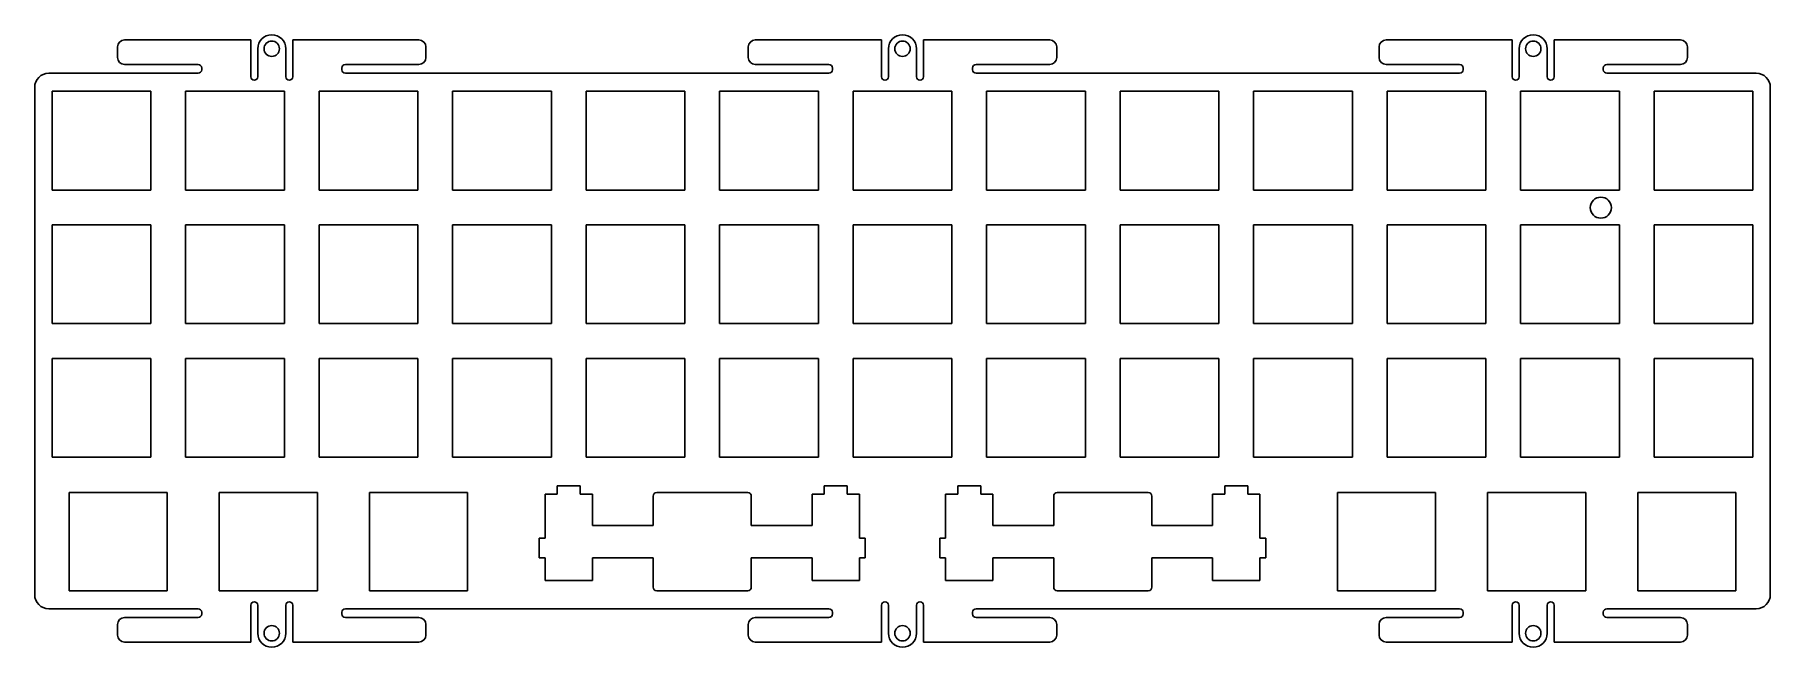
# Model space of a CAD drawing. Header units: millimetres. Extents: x -298 to -50, y -56 to 32.
import ezdxf

# ---------------------------------------------------------------- set-up
doc = ezdxf.new("R2010")
doc.units = ezdxf.units.MM
for name, color, linetype in [('Shape11107', 7, 'CONTINUOUS'), ('Shape11108', 7, 'CONTINUOUS'), ('Shape11109', 7, 'CONTINUOUS'), ('Shape11110', 7, 'CONTINUOUS'), ('Shape11111', 7, 'CONTINUOUS'), ('Shape11112', 7, 'CONTINUOUS'), ('Shape11113', 7, 'CONTINUOUS'), ('Shape11114', 7, 'CONTINUOUS'), ('Shape11115', 7, 'CONTINUOUS'), ('Shape11116', 7, 'CONTINUOUS'), ('Shape11117', 7, 'CONTINUOUS'), ('Shape11118', 7, 'CONTINUOUS'), ('Shape11119', 7, 'CONTINUOUS'), ('Shape11120', 7, 'CONTINUOUS'), ('Shape11121', 7, 'CONTINUOUS'), ('Shape11122', 7, 'CONTINUOUS'), ('Shape11123', 7, 'CONTINUOUS'), ('Shape11124', 7, 'CONTINUOUS'), ('Shape11125', 7, 'CONTINUOUS'), ('Shape11126', 7, 'CONTINUOUS'), ('Shape11127', 7, 'CONTINUOUS'), ('Shape11128', 7, 'CONTINUOUS'), ('Shape11129', 7, 'CONTINUOUS'), ('Shape11130', 7, 'CONTINUOUS'), ('Shape11131', 7, 'CONTINUOUS'), ('Shape11132', 7, 'CONTINUOUS'), ('Shape11133', 7, 'CONTINUOUS'), ('Shape11134', 7, 'CONTINUOUS'), ('Shape11135', 7, 'CONTINUOUS'), ('Shape11136', 7, 'CONTINUOUS'), ('Shape11137', 7, 'CONTINUOUS'), ('Shape11138', 7, 'CONTINUOUS'), ('Shape11139', 7, 'CONTINUOUS'), ('Shape11140', 7, 'CONTINUOUS'), ('Shape11141', 7, 'CONTINUOUS'), ('Shape11142', 7, 'CONTINUOUS'), ('Shape11143', 7, 'CONTINUOUS'), ('Shape11144', 7, 'CONTINUOUS'), ('Shape11145', 7, 'CONTINUOUS'), ('Shape11146', 7, 'CONTINUOUS'), ('Shape11147', 7, 'CONTINUOUS'), ('Shape11148', 7, 'CONTINUOUS'), ('Shape11149', 7, 'CONTINUOUS'), ('Shape11150', 7, 'CONTINUOUS'), ('Shape11151', 7, 'CONTINUOUS'), ('Shape11152', 7, 'CONTINUOUS'), ('Shape11153', 7, 'CONTINUOUS'), ('Shape11154', 7, 'CONTINUOUS'), ('Shape11155', 7, 'CONTINUOUS'), ('Shape11156', 7, 'CONTINUOUS'), ('Shape11157', 7, 'CONTINUOUS'), ('Shape11158', 7, 'CONTINUOUS'), ('Shape11159', 7, 'CONTINUOUS'), ('Shape11160', 7, 'CONTINUOUS'), ('Shape11161', 7, 'CONTINUOUS'), ('Shape11162', 7, 'CONTINUOUS'), ('Shape11163', 7, 'CONTINUOUS'), ('Shape11164', 7, 'CONTINUOUS'), ('Shape11165', 7, 'CONTINUOUS'), ('Shape11166', 7, 'CONTINUOUS'), ('Shape11167', 7, 'CONTINUOUS'), ('Shape11168', 7, 'CONTINUOUS'), ('Shape11169', 7, 'CONTINUOUS'), ('Shape11170', 7, 'CONTINUOUS'), ('Shape11171', 7, 'CONTINUOUS'), ('Shape11172', 7, 'CONTINUOUS'), ('Shape11173', 7, 'CONTINUOUS'), ('Shape11174', 7, 'CONTINUOUS'), ('Shape11175', 7, 'CONTINUOUS'), ('Shape11176', 7, 'CONTINUOUS'), ('Shape11177', 7, 'CONTINUOUS'), ('Shape11178', 7, 'CONTINUOUS'), ('Shape11179', 7, 'CONTINUOUS'), ('Shape11180', 7, 'CONTINUOUS'), ('Shape11181', 7, 'CONTINUOUS'), ('Shape11182', 7, 'CONTINUOUS'), ('Shape11183', 7, 'CONTINUOUS'), ('Shape11184', 7, 'CONTINUOUS'), ('Shape11185', 7, 'CONTINUOUS'), ('Shape11186', 7, 'CONTINUOUS'), ('Shape11187', 7, 'CONTINUOUS'), ('Shape11188', 7, 'CONTINUOUS'), ('Shape11189', 7, 'CONTINUOUS'), ('Shape11190', 7, 'CONTINUOUS'), ('Shape11191', 7, 'CONTINUOUS'), ('Shape11192', 7, 'CONTINUOUS'), ('Shape11193', 7, 'CONTINUOUS'), ('Shape11194', 7, 'CONTINUOUS'), ('Shape11195', 7, 'CONTINUOUS'), ('Shape11196', 7, 'CONTINUOUS'), ('Shape11197', 7, 'CONTINUOUS'), ('Shape11198', 7, 'CONTINUOUS'), ('Shape11199', 7, 'CONTINUOUS'), ('Shape11200', 7, 'CONTINUOUS'), ('Shape11201', 7, 'CONTINUOUS'), ('Shape11202', 7, 'CONTINUOUS'), ('Shape11203', 7, 'CONTINUOUS'), ('Shape11204', 7, 'CONTINUOUS'), ('Shape11205', 7, 'CONTINUOUS'), ('Shape11206', 7, 'CONTINUOUS'), ('Shape11207', 7, 'CONTINUOUS'), ('Shape11208', 7, 'CONTINUOUS'), ('Shape11209', 7, 'CONTINUOUS'), ('Shape11210', 7, 'CONTINUOUS'), ('Shape11211', 7, 'CONTINUOUS'), ('Shape11212', 7, 'CONTINUOUS'), ('Shape11213', 7, 'CONTINUOUS'), ('Shape11214', 7, 'CONTINUOUS'), ('Shape11215', 7, 'CONTINUOUS'), ('Shape11216', 7, 'CONTINUOUS'), ('Shape11217', 7, 'CONTINUOUS'), ('Shape11218', 7, 'CONTINUOUS'), ('Shape11219', 7, 'CONTINUOUS'), ('Shape11220', 7, 'CONTINUOUS'), ('Shape11221', 7, 'CONTINUOUS'), ('Shape11222', 7, 'CONTINUOUS'), ('Shape11223', 7, 'CONTINUOUS'), ('Shape11224', 7, 'CONTINUOUS'), ('Shape11225', 7, 'CONTINUOUS'), ('Shape11226', 7, 'CONTINUOUS'), ('Shape11227', 7, 'CONTINUOUS'), ('Shape11228', 7, 'CONTINUOUS'), ('Shape11229', 7, 'CONTINUOUS'), ('Shape11230', 7, 'CONTINUOUS'), ('Shape11231', 7, 'CONTINUOUS'), ('Shape11232', 7, 'CONTINUOUS'), ('Shape11233', 7, 'CONTINUOUS'), ('Shape11234', 7, 'CONTINUOUS'), ('Shape11235', 7, 'CONTINUOUS'), ('Shape11236', 7, 'CONTINUOUS'), ('Shape11237', 7, 'CONTINUOUS'), ('Shape11238', 7, 'CONTINUOUS'), ('Shape11239', 7, 'CONTINUOUS'), ('Shape11240', 7, 'CONTINUOUS'), ('Shape11241', 7, 'CONTINUOUS'), ('Shape11242', 7, 'CONTINUOUS'), ('Shape11243', 7, 'CONTINUOUS'), ('Shape11244', 7, 'CONTINUOUS'), ('Shape11245', 7, 'CONTINUOUS'), ('Shape11246', 7, 'CONTINUOUS'), ('Shape11247', 7, 'CONTINUOUS'), ('Shape11248', 7, 'CONTINUOUS'), ('Shape11249', 7, 'CONTINUOUS'), ('Shape11250', 7, 'CONTINUOUS'), ('Shape11251', 7, 'CONTINUOUS'), ('Shape11252', 7, 'CONTINUOUS'), ('Shape11253', 7, 'CONTINUOUS'), ('Shape11254', 7, 'CONTINUOUS'), ('Shape11255', 7, 'CONTINUOUS'), ('Shape11256', 7, 'CONTINUOUS'), ('Shape11257', 7, 'CONTINUOUS'), ('Shape11258', 7, 'CONTINUOUS'), ('Shape11259', 7, 'CONTINUOUS'), ('Shape11260', 7, 'CONTINUOUS'), ('Shape11261', 7, 'CONTINUOUS'), ('Shape11262', 7, 'CONTINUOUS'), ('Shape11263', 7, 'CONTINUOUS'), ('Shape11264', 7, 'CONTINUOUS'), ('Shape11265', 7, 'CONTINUOUS'), ('Shape11266', 7, 'CONTINUOUS'), ('Shape11267', 7, 'CONTINUOUS'), ('Shape11268', 7, 'CONTINUOUS'), ('Shape11269', 7, 'CONTINUOUS'), ('Shape11270', 7, 'CONTINUOUS'), ('Shape11271', 7, 'CONTINUOUS'), ('Shape11272', 7, 'CONTINUOUS'), ('Shape11273', 7, 'CONTINUOUS'), ('Shape11274', 7, 'CONTINUOUS'), ('Shape11275', 7, 'CONTINUOUS'), ('Shape11276', 7, 'CONTINUOUS'), ('Shape11277', 7, 'CONTINUOUS'), ('Shape11278', 7, 'CONTINUOUS'), ('Shape11279', 7, 'CONTINUOUS'), ('Shape11280', 7, 'CONTINUOUS'), ('Shape11281', 7, 'CONTINUOUS'), ('Shape11282', 7, 'CONTINUOUS'), ('Shape11283', 7, 'CONTINUOUS'), ('Shape11284', 7, 'CONTINUOUS'), ('Shape11285', 7, 'CONTINUOUS'), ('Shape11286', 7, 'CONTINUOUS'), ('Shape11287', 7, 'CONTINUOUS'), ('Shape11288', 7, 'CONTINUOUS'), ('Shape11289', 7, 'CONTINUOUS'), ('Shape11290', 7, 'CONTINUOUS'), ('Shape11291', 7, 'CONTINUOUS'), ('Shape11292', 7, 'CONTINUOUS'), ('Shape11293', 7, 'CONTINUOUS'), ('Shape11294', 7, 'CONTINUOUS'), ('Shape11295', 7, 'CONTINUOUS'), ('Shape11296', 7, 'CONTINUOUS'), ('Shape11297', 7, 'CONTINUOUS'), ('Shape11298', 7, 'CONTINUOUS'), ('Shape11299', 7, 'CONTINUOUS'), ('Shape11300', 7, 'CONTINUOUS'), ('Shape11301', 7, 'CONTINUOUS'), ('Shape11302', 7, 'CONTINUOUS'), ('Shape11303', 7, 'CONTINUOUS'), ('Shape11304', 7, 'CONTINUOUS'), ('Shape11305', 7, 'CONTINUOUS'), ('Shape11306', 7, 'CONTINUOUS'), ('Shape11307', 7, 'CONTINUOUS'), ('Shape11308', 7, 'CONTINUOUS'), ('Shape11309', 7, 'CONTINUOUS'), ('Shape11310', 7, 'CONTINUOUS'), ('Shape11311', 7, 'CONTINUOUS'), ('Shape11312', 7, 'CONTINUOUS'), ('Shape11313', 7, 'CONTINUOUS'), ('Shape11314', 7, 'CONTINUOUS'), ('Shape11315', 7, 'CONTINUOUS'), ('Shape11316', 7, 'CONTINUOUS'), ('Shape11317', 7, 'CONTINUOUS'), ('Shape11318', 7, 'CONTINUOUS'), ('Shape11319', 7, 'CONTINUOUS'), ('Shape11320', 7, 'CONTINUOUS'), ('Shape11321', 7, 'CONTINUOUS'), ('Shape11322', 7, 'CONTINUOUS'), ('Shape11323', 7, 'CONTINUOUS'), ('Shape11324', 7, 'CONTINUOUS'), ('Shape11325', 7, 'CONTINUOUS'), ('Shape11326', 7, 'CONTINUOUS'), ('Shape11327', 7, 'CONTINUOUS'), ('Shape11328', 7, 'CONTINUOUS'), ('Shape11329', 7, 'CONTINUOUS'), ('Shape11330', 7, 'CONTINUOUS'), ('Shape11331', 7, 'CONTINUOUS'), ('Shape11332', 7, 'CONTINUOUS'), ('Shape11333', 7, 'CONTINUOUS'), ('Shape11334', 7, 'CONTINUOUS'), ('Shape11335', 7, 'CONTINUOUS'), ('Shape11336', 7, 'CONTINUOUS'), ('Shape11337', 7, 'CONTINUOUS'), ('Shape11338', 7, 'CONTINUOUS'), ('Shape11339', 7, 'CONTINUOUS'), ('Shape11340', 7, 'CONTINUOUS'), ('Shape11341', 7, 'CONTINUOUS'), ('Shape11342', 7, 'CONTINUOUS'), ('Shape11343', 7, 'CONTINUOUS'), ('Shape11344', 7, 'CONTINUOUS'), ('Shape11345', 7, 'CONTINUOUS'), ('Shape11346', 7, 'CONTINUOUS'), ('Shape11347', 7, 'CONTINUOUS'), ('Shape11348', 7, 'CONTINUOUS'), ('Shape11349', 7, 'CONTINUOUS'), ('Shape11350', 7, 'CONTINUOUS'), ('Shape11351', 7, 'CONTINUOUS'), ('Shape11352', 7, 'CONTINUOUS'), ('Shape11353', 7, 'CONTINUOUS'), ('Shape11354', 7, 'CONTINUOUS'), ('Shape11355', 7, 'CONTINUOUS'), ('Shape11356', 7, 'CONTINUOUS'), ('Shape11357', 7, 'CONTINUOUS'), ('Shape11358', 7, 'CONTINUOUS'), ('Shape11359', 7, 'CONTINUOUS'), ('Shape11360', 7, 'CONTINUOUS'), ('Shape11361', 7, 'CONTINUOUS'), ('Shape11362', 7, 'CONTINUOUS'), ('Shape11363', 7, 'CONTINUOUS'), ('Shape11364', 7, 'CONTINUOUS'), ('Shape11365', 7, 'CONTINUOUS'), ('Shape11366', 7, 'CONTINUOUS'), ('Shape11367', 7, 'CONTINUOUS'), ('Shape11368', 7, 'CONTINUOUS'), ('Shape11369', 7, 'CONTINUOUS'), ('Shape11370', 7, 'CONTINUOUS'), ('Shape11371', 7, 'CONTINUOUS'), ('Shape11372', 7, 'CONTINUOUS'), ('Shape11373', 7, 'CONTINUOUS'), ('Shape11374', 7, 'CONTINUOUS'), ('Shape11375', 7, 'CONTINUOUS'), ('Shape11376', 7, 'CONTINUOUS'), ('Shape11377', 7, 'CONTINUOUS'), ('Shape11378', 7, 'CONTINUOUS'), ('Shape11379', 7, 'CONTINUOUS'), ('Shape11380', 7, 'CONTINUOUS'), ('Shape11381', 7, 'CONTINUOUS'), ('Shape11382', 7, 'CONTINUOUS'), ('Shape11383', 7, 'CONTINUOUS'), ('Shape11384', 7, 'CONTINUOUS'), ('Shape11385', 7, 'CONTINUOUS'), ('Shape11386', 7, 'CONTINUOUS'), ('Shape11387', 7, 'CONTINUOUS'), ('Shape11388', 7, 'CONTINUOUS'), ('Shape11389', 7, 'CONTINUOUS'), ('Shape11390', 7, 'CONTINUOUS'), ('Shape11391', 7, 'CONTINUOUS'), ('Shape11392', 7, 'CONTINUOUS'), ('Shape11393', 7, 'CONTINUOUS'), ('Shape11394', 7, 'CONTINUOUS'), ('Shape11395', 7, 'CONTINUOUS'), ('Shape11396', 7, 'CONTINUOUS'), ('Shape11397', 7, 'CONTINUOUS'), ('Shape11398', 7, 'CONTINUOUS'), ('Shape11399', 7, 'CONTINUOUS'), ('Shape11400', 7, 'CONTINUOUS'), ('Shape11401', 7, 'CONTINUOUS'), ('Shape11402', 7, 'CONTINUOUS'), ('Shape11403', 7, 'CONTINUOUS'), ('Shape11404', 7, 'CONTINUOUS'), ('Shape11405', 7, 'CONTINUOUS'), ('Shape11406', 7, 'CONTINUOUS'), ('Shape11407', 7, 'CONTINUOUS'), ('Shape11408', 7, 'CONTINUOUS'), ('Shape11409', 7, 'CONTINUOUS'), ('Shape11410', 7, 'CONTINUOUS'), ('Shape11411', 7, 'CONTINUOUS'), ('Shape11412', 7, 'CONTINUOUS'), ('Shape11413', 7, 'CONTINUOUS'), ('Shape11414', 7, 'CONTINUOUS'), ('Shape11415', 7, 'CONTINUOUS'), ('Shape11416', 7, 'CONTINUOUS'), ('Shape11417', 7, 'CONTINUOUS'), ('Shape11418', 7, 'CONTINUOUS'), ('Shape11419', 7, 'CONTINUOUS'), ('Shape11420', 7, 'CONTINUOUS'), ('Shape11421', 7, 'CONTINUOUS'), ('Shape11422', 7, 'CONTINUOUS'), ('Shape11423', 7, 'CONTINUOUS'), ('Shape11424', 7, 'CONTINUOUS'), ('Shape11425', 7, 'CONTINUOUS'), ('Shape11426', 7, 'CONTINUOUS'), ('Shape11427', 7, 'CONTINUOUS'), ('Shape11428', 7, 'CONTINUOUS'), ('Shape11429', 7, 'CONTINUOUS'), ('Shape11430', 7, 'CONTINUOUS'), ('Shape11431', 7, 'CONTINUOUS'), ('Shape11432', 7, 'CONTINUOUS'), ('Shape11433', 7, 'CONTINUOUS'), ('Shape11434', 7, 'CONTINUOUS'), ('Shape11435', 7, 'CONTINUOUS'), ('Shape11436', 7, 'CONTINUOUS'), ('Shape11437', 7, 'CONTINUOUS'), ('Shape11438', 7, 'CONTINUOUS'), ('Shape11439', 7, 'CONTINUOUS'), ('Shape11440', 7, 'CONTINUOUS'), ('Shape11441', 7, 'CONTINUOUS'), ('Shape11442', 7, 'CONTINUOUS'), ('Shape11443', 7, 'CONTINUOUS'), ('Shape11444', 7, 'CONTINUOUS'), ('Shape11783', 7, 'CONTINUOUS'), ('Shape11784', 7, 'CONTINUOUS'), ('Shape11785', 7, 'CONTINUOUS'), ('Shape11786', 7, 'CONTINUOUS'), ('Shape11787', 7, 'CONTINUOUS'), ('Shape11788', 7, 'CONTINUOUS'), ('Shape11789', 7, 'CONTINUOUS'), ('Shape11790', 7, 'CONTINUOUS'), ('Shape11791', 7, 'CONTINUOUS'), ('Shape11792', 7, 'CONTINUOUS'), ('Shape11793', 7, 'CONTINUOUS'), ('Shape11794', 7, 'CONTINUOUS'), ('Shape11795', 7, 'CONTINUOUS'), ('Shape11796', 7, 'CONTINUOUS'), ('Shape11797', 7, 'CONTINUOUS'), ('Shape11798', 7, 'CONTINUOUS'), ('Shape11799', 7, 'CONTINUOUS'), ('Shape11800', 7, 'CONTINUOUS'), ('Shape11801', 7, 'CONTINUOUS'), ('Shape11802', 7, 'CONTINUOUS'), ('Shape11803', 7, 'CONTINUOUS'), ('Shape11804', 7, 'CONTINUOUS'), ('Shape11805', 7, 'CONTINUOUS'), ('Shape11806', 7, 'CONTINUOUS'), ('Shape11807', 7, 'CONTINUOUS'), ('Shape11808', 7, 'CONTINUOUS'), ('Shape11809', 7, 'CONTINUOUS'), ('Shape11810', 7, 'CONTINUOUS'), ('Shape11811', 7, 'CONTINUOUS'), ('Shape11812', 7, 'CONTINUOUS'), ('Shape11813', 7, 'CONTINUOUS'), ('Shape11814', 7, 'CONTINUOUS'), ('Shape11815', 7, 'CONTINUOUS'), ('Shape11816', 7, 'CONTINUOUS'), ('Shape11817', 7, 'CONTINUOUS'), ('Shape11818', 7, 'CONTINUOUS'), ('Shape11819', 7, 'CONTINUOUS'), ('Shape11820', 7, 'CONTINUOUS'), ('Shape11821', 7, 'CONTINUOUS'), ('Shape11822', 7, 'CONTINUOUS'), ('Shape11823', 7, 'CONTINUOUS'), ('Shape11824', 7, 'CONTINUOUS'), ('Shape11825', 7, 'CONTINUOUS'), ('Shape11826', 7, 'CONTINUOUS'), ('Shape11827', 7, 'CONTINUOUS'), ('Shape11828', 7, 'CONTINUOUS'), ('Shape11829', 7, 'CONTINUOUS'), ('Shape11830', 7, 'CONTINUOUS'), ('Shape11831', 7, 'CONTINUOUS'), ('Shape11832', 7, 'CONTINUOUS'), ('Shape11833', 7, 'CONTINUOUS'), ('Shape11834', 7, 'CONTINUOUS'), ('Shape11835', 7, 'CONTINUOUS'), ('Shape11836', 7, 'CONTINUOUS'), ('Shape11837', 7, 'CONTINUOUS'), ('Shape11838', 7, 'CONTINUOUS'), ('Shape11839', 7, 'CONTINUOUS'), ('Shape11840', 7, 'CONTINUOUS'), ('Shape11841', 7, 'CONTINUOUS'), ('Shape11842', 7, 'CONTINUOUS'), ('Shape11843', 7, 'CONTINUOUS'), ('Shape11844', 7, 'CONTINUOUS'), ('Shape11845', 7, 'CONTINUOUS'), ('Shape11846', 7, 'CONTINUOUS'), ('Shape11847', 7, 'CONTINUOUS'), ('Shape11848', 7, 'CONTINUOUS'), ('Shape11849', 7, 'CONTINUOUS'), ('Shape11850', 7, 'CONTINUOUS'), ('Shape11851', 7, 'CONTINUOUS'), ('Shape11852', 7, 'CONTINUOUS'), ('Shape11853', 7, 'CONTINUOUS'), ('Shape11854', 7, 'CONTINUOUS'), ('Shape11855', 7, 'CONTINUOUS'), ('Shape11856', 7, 'CONTINUOUS'), ('Shape11857', 7, 'CONTINUOUS'), ('Shape11858', 7, 'CONTINUOUS'), ('Shape11859', 7, 'CONTINUOUS'), ('Shape11860', 7, 'CONTINUOUS'), ('Shape11861', 7, 'CONTINUOUS'), ('Shape11862', 7, 'CONTINUOUS'), ('Shape12754', 7, 'CONTINUOUS')]:
    doc.layers.add(name, color=color, linetype=linetype)

msp = doc.modelspace()

# ---------------------------------------------------------------- linework, layer by layer
at = {"layer": 'Shape11107'}
msp.add_circle((-84.2957, 29.5639), 1.1, dxfattribs=at)
at = {"layer": 'Shape11108'}
msp.add_circle((-174.296, 29.5639), 1.1, dxfattribs=at)
at = {"layer": 'Shape11109'}
msp.add_circle((-264.296, 29.5639), 1.1, dxfattribs=at)
at = {"layer": 'Shape11110'}
msp.add_circle((-84.2957, -53.8343), 1.1, dxfattribs=at)
at = {"layer": 'Shape11111'}
msp.add_circle((-174.296, -53.8343), 1.1, dxfattribs=at)
at = {"layer": 'Shape11112'}
msp.add_circle((-264.296, -53.8343), 1.1, dxfattribs=at)
at = {"layer": 'Shape11113'}
msp.add_line((-81.2957, -55.0843), (-81.2957, -49.8343), dxfattribs=at)
at = {"layer": 'Shape11114'}
msp.add_arc((-81.7957, -49.8343), 0.5, 0, 180, dxfattribs=at)
at = {"layer": 'Shape11115'}
msp.add_line((-82.2957, -49.8343), (-82.2957, -53.8343), dxfattribs=at)
at = {"layer": 'Shape11116'}
msp.add_arc((-84.2957, -53.8343), 2, 180, 0, dxfattribs=at)
at = {"layer": 'Shape11117'}
msp.add_line((-86.2957, -53.8343), (-86.2957, -49.8343), dxfattribs=at)
at = {"layer": 'Shape11118'}
msp.add_arc((-86.7957, -49.8343), 0.5, 0, 180, dxfattribs=at)
at = {"layer": 'Shape11119'}
msp.add_line((-87.2957, -49.8343), (-87.2957, -55.0843), dxfattribs=at)
at = {"layer": 'Shape11120'}
msp.add_line((-87.2957, -55.0843), (-105.296, -55.0843), dxfattribs=at)
at = {"layer": 'Shape11121'}
msp.add_arc((-105.296, -54.0843), 1, 180, -90, dxfattribs=at)
at = {"layer": 'Shape11122'}
msp.add_line((-106.296, -54.0843), (-106.296, -52.5843), dxfattribs=at)
at = {"layer": 'Shape11123'}
msp.add_arc((-105.296, -52.5843), 1, 90, 180, dxfattribs=at)
at = {"layer": 'Shape11124'}
msp.add_line((-105.296, -51.5843), (-94.7957, -51.5843), dxfattribs=at)
at = {"layer": 'Shape11125'}
msp.add_arc((-94.7957, -51.0843), 0.5, -90, 0, dxfattribs=at)
at = {"layer": 'Shape11126'}
msp.add_line((-94.2957, -51.0843), (-94.2957, -50.8352), dxfattribs=at)
at = {"layer": 'Shape11127'}
msp.add_arc((-94.7957, -50.8352), 0.5, 0, 90, dxfattribs=at)
at = {"layer": 'Shape11128'}
msp.add_line((-94.7957, -50.3352), (-163.796, -50.3352), dxfattribs=at)
at = {"layer": 'Shape11129'}
msp.add_arc((-163.796, -50.8352), 0.5, 90, 180, dxfattribs=at)
at = {"layer": 'Shape11130'}
msp.add_line((-164.296, -50.8352), (-164.296, -51.0843), dxfattribs=at)
at = {"layer": 'Shape11131'}
msp.add_arc((-163.796, -51.0843), 0.5, 180, -90, dxfattribs=at)
at = {"layer": 'Shape11132'}
msp.add_line((-163.796, -51.5843), (-153.296, -51.5843), dxfattribs=at)
at = {"layer": 'Shape11133'}
msp.add_arc((-153.296, -52.5843), 1, 0, 90, dxfattribs=at)
at = {"layer": 'Shape11134'}
msp.add_line((-152.296, -52.5843), (-152.296, -54.0843), dxfattribs=at)
at = {"layer": 'Shape11135'}
msp.add_arc((-153.296, -54.0843), 1, -90, 0, dxfattribs=at)
at = {"layer": 'Shape11136'}
msp.add_line((-153.296, -55.0843), (-171.296, -55.0843), dxfattribs=at)
at = {"layer": 'Shape11137'}
msp.add_line((-171.296, -55.0843), (-171.296, -49.8343), dxfattribs=at)
at = {"layer": 'Shape11138'}
msp.add_arc((-171.796, -49.8343), 0.5, 0, 180, dxfattribs=at)
at = {"layer": 'Shape11139'}
msp.add_line((-172.296, -49.8343), (-172.296, -53.8343), dxfattribs=at)
at = {"layer": 'Shape11140'}
msp.add_arc((-174.296, -53.8343), 2, 180, 0, dxfattribs=at)
at = {"layer": 'Shape11141'}
msp.add_line((-176.296, -53.8343), (-176.296, -49.8343), dxfattribs=at)
at = {"layer": 'Shape11142'}
msp.add_arc((-176.796, -49.8343), 0.5, 0, 180, dxfattribs=at)
at = {"layer": 'Shape11143'}
msp.add_line((-177.296, -49.8343), (-177.296, -55.0843), dxfattribs=at)
at = {"layer": 'Shape11144'}
msp.add_line((-177.296, -55.0843), (-195.296, -55.0843), dxfattribs=at)
at = {"layer": 'Shape11145'}
msp.add_arc((-195.296, -54.0843), 1, 180, -90, dxfattribs=at)
at = {"layer": 'Shape11146'}
msp.add_line((-196.296, -54.0843), (-196.296, -52.5843), dxfattribs=at)
at = {"layer": 'Shape11147'}
msp.add_arc((-195.296, -52.5843), 1, 90, 180, dxfattribs=at)
at = {"layer": 'Shape11148'}
msp.add_line((-195.296, -51.5843), (-184.796, -51.5843), dxfattribs=at)
at = {"layer": 'Shape11149'}
msp.add_arc((-184.796, -51.0843), 0.5, -90, 0, dxfattribs=at)
at = {"layer": 'Shape11150'}
msp.add_line((-184.296, -51.0843), (-184.296, -50.8352), dxfattribs=at)
at = {"layer": 'Shape11151'}
msp.add_arc((-184.796, -50.8352), 0.5, 0, 90, dxfattribs=at)
at = {"layer": 'Shape11152'}
msp.add_line((-184.796, -50.3352), (-253.796, -50.3352), dxfattribs=at)
at = {"layer": 'Shape11153'}
msp.add_arc((-253.796, -50.8352), 0.5, 90, 180, dxfattribs=at)
at = {"layer": 'Shape11154'}
msp.add_line((-254.296, -50.8352), (-254.296, -51.0843), dxfattribs=at)
at = {"layer": 'Shape11155'}
msp.add_arc((-253.796, -51.0843), 0.5, 180, -90, dxfattribs=at)
at = {"layer": 'Shape11156'}
msp.add_line((-253.796, -51.5843), (-243.296, -51.5843), dxfattribs=at)
at = {"layer": 'Shape11157'}
msp.add_arc((-243.296, -52.5843), 1, 0, 90, dxfattribs=at)
at = {"layer": 'Shape11158'}
msp.add_line((-242.296, -52.5843), (-242.296, -54.0843), dxfattribs=at)
at = {"layer": 'Shape11159'}
msp.add_arc((-243.296, -54.0843), 1, -90, 0, dxfattribs=at)
at = {"layer": 'Shape11160'}
msp.add_line((-243.296, -55.0843), (-261.296, -55.0843), dxfattribs=at)
at = {"layer": 'Shape11161'}
msp.add_line((-261.296, -55.0843), (-261.296, -49.8343), dxfattribs=at)
at = {"layer": 'Shape11162'}
msp.add_arc((-261.796, -49.8343), 0.5, 0, 180, dxfattribs=at)
at = {"layer": 'Shape11163'}
msp.add_line((-262.296, -49.8343), (-262.296, -53.8343), dxfattribs=at)
at = {"layer": 'Shape11164'}
msp.add_arc((-264.296, -53.8343), 2, 180, 0, dxfattribs=at)
at = {"layer": 'Shape11165'}
msp.add_line((-266.296, -53.8343), (-266.296, -49.8343), dxfattribs=at)
at = {"layer": 'Shape11166'}
msp.add_arc((-266.796, -49.8343), 0.5, 0, 180, dxfattribs=at)
at = {"layer": 'Shape11167'}
msp.add_line((-267.296, -49.8343), (-267.296, -55.0843), dxfattribs=at)
at = {"layer": 'Shape11168'}
msp.add_line((-267.296, -55.0843), (-285.296, -55.0843), dxfattribs=at)
at = {"layer": 'Shape11169'}
msp.add_arc((-285.296, -54.0843), 1, 180, -90, dxfattribs=at)
at = {"layer": 'Shape11170'}
msp.add_line((-286.296, -54.0843), (-286.296, -52.5843), dxfattribs=at)
at = {"layer": 'Shape11171'}
msp.add_arc((-285.296, -52.5843), 1, 90, 180, dxfattribs=at)
at = {"layer": 'Shape11172'}
msp.add_line((-285.296, -51.5843), (-274.796, -51.5843), dxfattribs=at)
at = {"layer": 'Shape11173'}
msp.add_arc((-274.796, -51.0843), 0.5, -90, 0, dxfattribs=at)
at = {"layer": 'Shape11174'}
msp.add_line((-274.296, -51.0843), (-274.296, -50.8352), dxfattribs=at)
at = {"layer": 'Shape11175'}
msp.add_arc((-274.796, -50.8352), 0.5, 0, 90, dxfattribs=at)
at = {"layer": 'Shape11176'}
msp.add_line((-274.796, -50.3352), (-296.121, -50.3352), dxfattribs=at)
at = {"layer": 'Shape11177'}
msp.add_arc((-296.121, -48.3352), 2, 180, -90, dxfattribs=at)
at = {"layer": 'Shape11178'}
msp.add_line((-298.121, -48.3352), (-298.121, 24.0648), dxfattribs=at)
at = {"layer": 'Shape11179'}
msp.add_arc((-296.121, 24.0648), 2, 90, 180, dxfattribs=at)
at = {"layer": 'Shape11180'}
msp.add_line((-296.121, 26.0648), (-274.796, 26.0648), dxfattribs=at)
at = {"layer": 'Shape11181'}
msp.add_arc((-274.796, 26.5648), 0.5, -90, 0, dxfattribs=at)
at = {"layer": 'Shape11182'}
msp.add_line((-274.296, 26.5648), (-274.296, 26.8139), dxfattribs=at)
at = {"layer": 'Shape11183'}
msp.add_arc((-274.796, 26.8139), 0.5, 0, 90, dxfattribs=at)
at = {"layer": 'Shape11184'}
msp.add_line((-274.796, 27.3139), (-285.296, 27.3139), dxfattribs=at)
at = {"layer": 'Shape11185'}
msp.add_arc((-285.296, 28.3139), 1, 180, -90, dxfattribs=at)
at = {"layer": 'Shape11186'}
msp.add_line((-286.296, 28.3139), (-286.296, 29.8139), dxfattribs=at)
at = {"layer": 'Shape11187'}
msp.add_arc((-285.296, 29.8139), 1, 90, 180, dxfattribs=at)
at = {"layer": 'Shape11188'}
msp.add_line((-285.296, 30.8139), (-267.296, 30.8139), dxfattribs=at)
at = {"layer": 'Shape11189'}
msp.add_line((-267.296, 30.8139), (-267.296, 25.5639), dxfattribs=at)
at = {"layer": 'Shape11190'}
msp.add_arc((-266.796, 25.5639), 0.5, 180, 0, dxfattribs=at)
at = {"layer": 'Shape11191'}
msp.add_line((-266.296, 25.5639), (-266.296, 29.5639), dxfattribs=at)
at = {"layer": 'Shape11192'}
msp.add_arc((-264.296, 29.5639), 2, 0, 180, dxfattribs=at)
at = {"layer": 'Shape11193'}
msp.add_line((-262.296, 29.5639), (-262.296, 25.5639), dxfattribs=at)
at = {"layer": 'Shape11194'}
msp.add_arc((-261.796, 25.5639), 0.5, 180, 0, dxfattribs=at)
at = {"layer": 'Shape11195'}
msp.add_line((-261.296, 25.5639), (-261.296, 30.8139), dxfattribs=at)
at = {"layer": 'Shape11196'}
msp.add_line((-261.296, 30.8139), (-243.296, 30.8139), dxfattribs=at)
at = {"layer": 'Shape11197'}
msp.add_arc((-243.296, 29.8139), 1, 0, 90, dxfattribs=at)
at = {"layer": 'Shape11198'}
msp.add_line((-242.296, 29.8139), (-242.296, 28.3139), dxfattribs=at)
at = {"layer": 'Shape11199'}
msp.add_arc((-243.296, 28.3139), 1, -90, 0, dxfattribs=at)
at = {"layer": 'Shape11200'}
msp.add_line((-243.296, 27.3139), (-253.796, 27.3139), dxfattribs=at)
at = {"layer": 'Shape11201'}
msp.add_arc((-253.796, 26.8139), 0.5, 90, 180, dxfattribs=at)
at = {"layer": 'Shape11202'}
msp.add_line((-254.296, 26.8139), (-254.296, 26.5648), dxfattribs=at)
at = {"layer": 'Shape11203'}
msp.add_arc((-253.796, 26.5648), 0.5, 180, -90, dxfattribs=at)
at = {"layer": 'Shape11204'}
msp.add_line((-253.796, 26.0648), (-184.796, 26.0648), dxfattribs=at)
at = {"layer": 'Shape11205'}
msp.add_arc((-184.796, 26.5648), 0.5, -90, 0, dxfattribs=at)
at = {"layer": 'Shape11206'}
msp.add_line((-184.296, 26.5648), (-184.296, 26.8139), dxfattribs=at)
at = {"layer": 'Shape11207'}
msp.add_arc((-184.796, 26.8139), 0.5, 0, 90, dxfattribs=at)
at = {"layer": 'Shape11208'}
msp.add_line((-184.796, 27.3139), (-195.296, 27.3139), dxfattribs=at)
at = {"layer": 'Shape11209'}
msp.add_arc((-195.296, 28.3139), 1, 180, -90, dxfattribs=at)
at = {"layer": 'Shape11210'}
msp.add_line((-196.296, 28.3139), (-196.296, 29.8139), dxfattribs=at)
at = {"layer": 'Shape11211'}
msp.add_arc((-195.296, 29.8139), 1, 90, 180, dxfattribs=at)
at = {"layer": 'Shape11212'}
msp.add_line((-195.296, 30.8139), (-177.296, 30.8139), dxfattribs=at)
at = {"layer": 'Shape11213'}
msp.add_line((-177.296, 30.8139), (-177.296, 25.5639), dxfattribs=at)
at = {"layer": 'Shape11214'}
msp.add_arc((-176.796, 25.5639), 0.5, 180, 0, dxfattribs=at)
at = {"layer": 'Shape11215'}
msp.add_line((-176.296, 25.5639), (-176.296, 29.5639), dxfattribs=at)
at = {"layer": 'Shape11216'}
msp.add_arc((-174.296, 29.5639), 2, 0, 180, dxfattribs=at)
at = {"layer": 'Shape11217'}
msp.add_line((-172.296, 29.5639), (-172.296, 25.5639), dxfattribs=at)
at = {"layer": 'Shape11218'}
msp.add_arc((-171.796, 25.5639), 0.5, 180, 0, dxfattribs=at)
at = {"layer": 'Shape11219'}
msp.add_line((-171.296, 25.5639), (-171.296, 30.8139), dxfattribs=at)
at = {"layer": 'Shape11220'}
msp.add_line((-171.296, 30.8139), (-153.296, 30.8139), dxfattribs=at)
at = {"layer": 'Shape11221'}
msp.add_arc((-153.296, 29.8139), 1, 0, 90, dxfattribs=at)
at = {"layer": 'Shape11222'}
msp.add_line((-152.296, 29.8139), (-152.296, 28.3139), dxfattribs=at)
at = {"layer": 'Shape11223'}
msp.add_arc((-153.296, 28.3139), 1, -90, 0, dxfattribs=at)
at = {"layer": 'Shape11224'}
msp.add_line((-153.296, 27.3139), (-163.796, 27.3139), dxfattribs=at)
at = {"layer": 'Shape11225'}
msp.add_arc((-163.796, 26.8139), 0.5, 90, 180, dxfattribs=at)
at = {"layer": 'Shape11226'}
msp.add_line((-164.296, 26.8139), (-164.296, 26.5648), dxfattribs=at)
at = {"layer": 'Shape11227'}
msp.add_arc((-163.796, 26.5648), 0.5, 180, -90, dxfattribs=at)
at = {"layer": 'Shape11228'}
msp.add_line((-163.796, 26.0648), (-94.7957, 26.0648), dxfattribs=at)
at = {"layer": 'Shape11229'}
msp.add_arc((-94.7957, 26.5648), 0.5, -90, 0, dxfattribs=at)
at = {"layer": 'Shape11230'}
msp.add_line((-94.2957, 26.5648), (-94.2957, 26.8139), dxfattribs=at)
at = {"layer": 'Shape11231'}
msp.add_arc((-94.7957, 26.8139), 0.5, 0, 90, dxfattribs=at)
at = {"layer": 'Shape11232'}
msp.add_line((-94.7957, 27.3139), (-105.296, 27.3139), dxfattribs=at)
at = {"layer": 'Shape11233'}
msp.add_arc((-105.296, 28.3139), 1, 180, -90, dxfattribs=at)
at = {"layer": 'Shape11234'}
msp.add_line((-106.296, 28.3139), (-106.296, 29.8139), dxfattribs=at)
at = {"layer": 'Shape11235'}
msp.add_arc((-105.296, 29.8139), 1, 90, 180, dxfattribs=at)
at = {"layer": 'Shape11236'}
msp.add_line((-105.296, 30.8139), (-87.2957, 30.8139), dxfattribs=at)
at = {"layer": 'Shape11237'}
msp.add_line((-87.2957, 30.8139), (-87.2957, 25.5639), dxfattribs=at)
at = {"layer": 'Shape11238'}
msp.add_arc((-86.7957, 25.5639), 0.5, 180, 0, dxfattribs=at)
at = {"layer": 'Shape11239'}
msp.add_line((-86.2957, 25.5639), (-86.2957, 29.5639), dxfattribs=at)
at = {"layer": 'Shape11240'}
msp.add_arc((-84.2957, 29.5639), 2, 0, 180, dxfattribs=at)
at = {"layer": 'Shape11241'}
msp.add_line((-82.2957, 29.5639), (-82.2957, 25.5639), dxfattribs=at)
at = {"layer": 'Shape11242'}
msp.add_arc((-81.7957, 25.5639), 0.5, 180, 0, dxfattribs=at)
at = {"layer": 'Shape11243'}
msp.add_line((-81.2957, 25.5639), (-81.2957, 30.8139), dxfattribs=at)
at = {"layer": 'Shape11244'}
msp.add_line((-81.2957, 30.8139), (-63.2957, 30.8139), dxfattribs=at)
at = {"layer": 'Shape11245'}
msp.add_arc((-63.2957, 29.8139), 1, 0, 90, dxfattribs=at)
at = {"layer": 'Shape11246'}
msp.add_line((-62.2957, 29.8139), (-62.2957, 28.3139), dxfattribs=at)
at = {"layer": 'Shape11247'}
msp.add_arc((-63.2957, 28.3139), 1, -90, 0, dxfattribs=at)
at = {"layer": 'Shape11248'}
msp.add_line((-63.2957, 27.3139), (-73.7957, 27.3139), dxfattribs=at)
at = {"layer": 'Shape11249'}
msp.add_arc((-73.7957, 26.8139), 0.5, 90, 180, dxfattribs=at)
at = {"layer": 'Shape11250'}
msp.add_line((-74.2957, 26.8139), (-74.2957, 26.5648), dxfattribs=at)
at = {"layer": 'Shape11251'}
msp.add_arc((-73.7957, 26.5648), 0.5, 180, -90, dxfattribs=at)
at = {"layer": 'Shape11252'}
msp.add_line((-73.7957, 26.0648), (-52.4707, 26.0648), dxfattribs=at)
at = {"layer": 'Shape11253'}
msp.add_arc((-52.4707, 24.0648), 2, 0, 90, dxfattribs=at)
at = {"layer": 'Shape11254'}
msp.add_line((-50.4707, 24.0648), (-50.4707, -48.3352), dxfattribs=at)
at = {"layer": 'Shape11255'}
msp.add_arc((-52.4707, -48.3352), 2, -90, 0, dxfattribs=at)
at = {"layer": 'Shape11256'}
msp.add_line((-52.4707, -50.3352), (-73.7957, -50.3352), dxfattribs=at)
at = {"layer": 'Shape11257'}
msp.add_arc((-73.7957, -50.8352), 0.5, 90, 180, dxfattribs=at)
at = {"layer": 'Shape11258'}
msp.add_line((-74.2957, -50.8352), (-74.2957, -51.0843), dxfattribs=at)
at = {"layer": 'Shape11259'}
msp.add_arc((-73.7957, -51.0843), 0.5, 180, -90, dxfattribs=at)
at = {"layer": 'Shape11260'}
msp.add_line((-73.7957, -51.5843), (-63.2957, -51.5843), dxfattribs=at)
at = {"layer": 'Shape11261'}
msp.add_arc((-63.2957, -52.5843), 1, 0, 90, dxfattribs=at)
at = {"layer": 'Shape11262'}
msp.add_line((-62.2957, -52.5843), (-62.2957, -54.0843), dxfattribs=at)
at = {"layer": 'Shape11263'}
msp.add_arc((-63.2957, -54.0843), 1, -90, 0, dxfattribs=at)
at = {"layer": 'Shape11264'}
msp.add_line((-63.2957, -55.0843), (-81.2957, -55.0843), dxfattribs=at)
at = {"layer": 'Shape11265'}
msp.add_line((-293.216, -33.7602), (-279.216, -33.7602), dxfattribs=at)
at = {"layer": 'Shape11266'}
msp.add_line((-279.216, -33.7602), (-279.216, -47.7602), dxfattribs=at)
at = {"layer": 'Shape11267'}
msp.add_line((-279.216, -47.7602), (-293.216, -47.7602), dxfattribs=at)
at = {"layer": 'Shape11268'}
msp.add_line((-293.216, -47.7602), (-293.216, -33.7602), dxfattribs=at)
at = {"layer": 'Shape11269'}
msp.add_line((-257.784, -47.7602), (-271.784, -47.7602), dxfattribs=at)
at = {"layer": 'Shape11270'}
msp.add_line((-271.784, -47.7602), (-271.784, -33.7602), dxfattribs=at)
at = {"layer": 'Shape11271'}
msp.add_line((-271.784, -33.7602), (-257.784, -33.7602), dxfattribs=at)
at = {"layer": 'Shape11272'}
msp.add_line((-257.784, -33.7602), (-257.784, -47.7602), dxfattribs=at)
at = {"layer": 'Shape11273'}
msp.add_line((-236.353, -47.7602), (-250.353, -47.7602), dxfattribs=at)
at = {"layer": 'Shape11274'}
msp.add_line((-250.353, -47.7602), (-250.353, -33.7602), dxfattribs=at)
at = {"layer": 'Shape11275'}
msp.add_line((-250.353, -33.7602), (-236.353, -33.7602), dxfattribs=at)
at = {"layer": 'Shape11276'}
msp.add_line((-236.353, -33.7602), (-236.353, -47.7602), dxfattribs=at)
at = {"layer": 'Shape11277'}
msp.add_line((-98.2407, -47.7602), (-112.241, -47.7602), dxfattribs=at)
at = {"layer": 'Shape11278'}
msp.add_line((-112.241, -47.7602), (-112.241, -33.7602), dxfattribs=at)
at = {"layer": 'Shape11279'}
msp.add_line((-112.241, -33.7602), (-98.2407, -33.7602), dxfattribs=at)
at = {"layer": 'Shape11280'}
msp.add_line((-98.2407, -33.7602), (-98.2407, -47.7602), dxfattribs=at)
at = {"layer": 'Shape11281'}
msp.add_line((-76.8094, -47.7602), (-90.8094, -47.7602), dxfattribs=at)
at = {"layer": 'Shape11282'}
msp.add_line((-90.8094, -47.7602), (-90.8094, -33.7602), dxfattribs=at)
at = {"layer": 'Shape11283'}
msp.add_line((-90.8094, -33.7602), (-76.8094, -33.7602), dxfattribs=at)
at = {"layer": 'Shape11284'}
msp.add_line((-76.8094, -33.7602), (-76.8094, -47.7602), dxfattribs=at)
at = {"layer": 'Shape11285'}
msp.add_line((-55.3782, -47.7602), (-69.3782, -47.7602), dxfattribs=at)
at = {"layer": 'Shape11286'}
msp.add_line((-69.3782, -47.7602), (-69.3782, -33.7602), dxfattribs=at)
at = {"layer": 'Shape11287'}
msp.add_line((-69.3782, -33.7602), (-55.3782, -33.7602), dxfattribs=at)
at = {"layer": 'Shape11288'}
msp.add_line((-55.3782, -33.7602), (-55.3782, -47.7602), dxfattribs=at)
at = {"layer": 'Shape11289'}
msp.add_line((-276.596, 9.3898), (-276.596, 23.4898), dxfattribs=at)
at = {"layer": 'Shape11290'}
msp.add_line((-276.596, 23.4898), (-262.496, 23.4898), dxfattribs=at)
at = {"layer": 'Shape11291'}
msp.add_line((-262.496, 23.4898), (-262.496, 9.3898), dxfattribs=at)
at = {"layer": 'Shape11292'}
msp.add_line((-262.496, 9.3898), (-276.596, 9.3898), dxfattribs=at)
at = {"layer": 'Shape11293'}
msp.add_line((-167.246, 23.4898), (-167.246, 9.3898), dxfattribs=at)
at = {"layer": 'Shape11294'}
msp.add_line((-167.246, 9.3898), (-181.346, 9.3898), dxfattribs=at)
at = {"layer": 'Shape11295'}
msp.add_line((-181.346, 9.3898), (-181.346, 23.4898), dxfattribs=at)
at = {"layer": 'Shape11296'}
msp.add_line((-181.346, 23.4898), (-167.246, 23.4898), dxfattribs=at)
at = {"layer": 'Shape11297'}
msp.add_line((-143.246, 23.4898), (-129.146, 23.4898), dxfattribs=at)
at = {"layer": 'Shape11298'}
msp.add_line((-129.146, 23.4898), (-129.146, 9.3898), dxfattribs=at)
at = {"layer": 'Shape11299'}
msp.add_line((-129.146, 9.3898), (-143.246, 9.3898), dxfattribs=at)
at = {"layer": 'Shape11300'}
msp.add_line((-143.246, 9.3898), (-143.246, 23.4898), dxfattribs=at)
at = {"layer": 'Shape11301'}
msp.add_line((-148.196, 9.3898), (-162.296, 9.3898), dxfattribs=at)
at = {"layer": 'Shape11302'}
msp.add_line((-162.296, 9.3898), (-162.296, 23.4898), dxfattribs=at)
at = {"layer": 'Shape11303'}
msp.add_line((-162.296, 23.4898), (-148.196, 23.4898), dxfattribs=at)
at = {"layer": 'Shape11304'}
msp.add_line((-148.196, 23.4898), (-148.196, 9.3898), dxfattribs=at)
at = {"layer": 'Shape11305'}
msp.add_line((-86.0957, 23.4898), (-71.9957, 23.4898), dxfattribs=at)
at = {"layer": 'Shape11306'}
msp.add_line((-71.9957, 23.4898), (-71.9957, 9.3898), dxfattribs=at)
at = {"layer": 'Shape11307'}
msp.add_line((-71.9957, 9.3898), (-86.0957, 9.3898), dxfattribs=at)
at = {"layer": 'Shape11308'}
msp.add_line((-86.0957, 9.3898), (-86.0957, 23.4898), dxfattribs=at)
at = {"layer": 'Shape11309'}
msp.add_line((-52.9457, 23.4898), (-52.9457, 9.3898), dxfattribs=at)
at = {"layer": 'Shape11310'}
msp.add_line((-52.9457, 9.3898), (-67.0457, 9.3898), dxfattribs=at)
at = {"layer": 'Shape11311'}
msp.add_line((-67.0457, 9.3898), (-67.0457, 23.4898), dxfattribs=at)
at = {"layer": 'Shape11312'}
msp.add_line((-67.0457, 23.4898), (-52.9457, 23.4898), dxfattribs=at)
at = {"layer": 'Shape11313'}
msp.add_line((-238.496, 9.3898), (-238.496, 23.4898), dxfattribs=at)
at = {"layer": 'Shape11314'}
msp.add_line((-238.496, 23.4898), (-224.396, 23.4898), dxfattribs=at)
at = {"layer": 'Shape11315'}
msp.add_line((-224.396, 23.4898), (-224.396, 9.3898), dxfattribs=at)
at = {"layer": 'Shape11316'}
msp.add_line((-224.396, 9.3898), (-238.496, 9.3898), dxfattribs=at)
at = {"layer": 'Shape11317'}
msp.add_line((-186.296, 9.3898), (-200.396, 9.3898), dxfattribs=at)
at = {"layer": 'Shape11318'}
msp.add_line((-200.396, 9.3898), (-200.396, 23.4898), dxfattribs=at)
at = {"layer": 'Shape11319'}
msp.add_line((-200.396, 23.4898), (-186.296, 23.4898), dxfattribs=at)
at = {"layer": 'Shape11320'}
msp.add_line((-186.296, 23.4898), (-186.296, 9.3898), dxfattribs=at)
at = {"layer": 'Shape11321'}
msp.add_line((-243.446, 23.4898), (-243.446, 9.3898), dxfattribs=at)
at = {"layer": 'Shape11322'}
msp.add_line((-243.446, 9.3898), (-257.546, 9.3898), dxfattribs=at)
at = {"layer": 'Shape11323'}
msp.add_line((-257.546, 9.3898), (-257.546, 23.4898), dxfattribs=at)
at = {"layer": 'Shape11324'}
msp.add_line((-257.546, 23.4898), (-243.446, 23.4898), dxfattribs=at)
at = {"layer": 'Shape11325'}
msp.add_line((-205.346, 23.4898), (-205.346, 9.3898), dxfattribs=at)
at = {"layer": 'Shape11326'}
msp.add_line((-205.346, 9.3898), (-219.446, 9.3898), dxfattribs=at)
at = {"layer": 'Shape11327'}
msp.add_line((-219.446, 9.3898), (-219.446, 23.4898), dxfattribs=at)
at = {"layer": 'Shape11328'}
msp.add_line((-219.446, 23.4898), (-205.346, 23.4898), dxfattribs=at)
at = {"layer": 'Shape11329'}
msp.add_line((-91.0457, 23.4898), (-91.0457, 9.3898), dxfattribs=at)
at = {"layer": 'Shape11330'}
msp.add_line((-91.0457, 9.3898), (-105.146, 9.3898), dxfattribs=at)
at = {"layer": 'Shape11331'}
msp.add_line((-105.146, 9.3898), (-105.146, 23.4898), dxfattribs=at)
at = {"layer": 'Shape11332'}
msp.add_line((-105.146, 23.4898), (-91.0457, 23.4898), dxfattribs=at)
at = {"layer": 'Shape11333'}
msp.add_line((-110.096, 9.3898), (-124.196, 9.3898), dxfattribs=at)
at = {"layer": 'Shape11334'}
msp.add_line((-124.196, 9.3898), (-124.196, 23.4898), dxfattribs=at)
at = {"layer": 'Shape11335'}
msp.add_line((-124.196, 23.4898), (-110.096, 23.4898), dxfattribs=at)
at = {"layer": 'Shape11336'}
msp.add_line((-110.096, 23.4898), (-110.096, 9.3898), dxfattribs=at)
at = {"layer": 'Shape11337'}
msp.add_line((-281.546, 9.3898), (-295.646, 9.3898), dxfattribs=at)
at = {"layer": 'Shape11338'}
msp.add_line((-295.646, 9.3898), (-295.646, 23.4898), dxfattribs=at)
at = {"layer": 'Shape11339'}
msp.add_line((-295.646, 23.4898), (-281.546, 23.4898), dxfattribs=at)
at = {"layer": 'Shape11340'}
msp.add_line((-281.546, 23.4898), (-281.546, 9.3898), dxfattribs=at)
at = {"layer": 'Shape11341'}
msp.add_line((-276.596, -9.6602), (-276.596, 4.4398), dxfattribs=at)
at = {"layer": 'Shape11342'}
msp.add_line((-276.596, 4.4398), (-262.496, 4.4398), dxfattribs=at)
at = {"layer": 'Shape11343'}
msp.add_line((-262.496, 4.4398), (-262.496, -9.6602), dxfattribs=at)
at = {"layer": 'Shape11344'}
msp.add_line((-262.496, -9.6602), (-276.596, -9.6602), dxfattribs=at)
at = {"layer": 'Shape11345'}
msp.add_line((-167.246, 4.4398), (-167.246, -9.6602), dxfattribs=at)
at = {"layer": 'Shape11346'}
msp.add_line((-167.246, -9.6602), (-181.346, -9.6602), dxfattribs=at)
at = {"layer": 'Shape11347'}
msp.add_line((-181.346, -9.6602), (-181.346, 4.4398), dxfattribs=at)
at = {"layer": 'Shape11348'}
msp.add_line((-181.346, 4.4398), (-167.246, 4.4398), dxfattribs=at)
at = {"layer": 'Shape11349'}
msp.add_line((-143.246, 4.4398), (-129.146, 4.4398), dxfattribs=at)
at = {"layer": 'Shape11350'}
msp.add_line((-129.146, 4.4398), (-129.146, -9.6602), dxfattribs=at)
at = {"layer": 'Shape11351'}
msp.add_line((-129.146, -9.6602), (-143.246, -9.6602), dxfattribs=at)
at = {"layer": 'Shape11352'}
msp.add_line((-143.246, -9.6602), (-143.246, 4.4398), dxfattribs=at)
at = {"layer": 'Shape11353'}
msp.add_line((-148.196, -9.6602), (-162.296, -9.6602), dxfattribs=at)
at = {"layer": 'Shape11354'}
msp.add_line((-162.296, -9.6602), (-162.296, 4.4398), dxfattribs=at)
at = {"layer": 'Shape11355'}
msp.add_line((-162.296, 4.4398), (-148.196, 4.4398), dxfattribs=at)
at = {"layer": 'Shape11356'}
msp.add_line((-148.196, 4.4398), (-148.196, -9.6602), dxfattribs=at)
at = {"layer": 'Shape11357'}
msp.add_line((-86.0957, 4.4398), (-71.9957, 4.4398), dxfattribs=at)
at = {"layer": 'Shape11358'}
msp.add_line((-71.9957, 4.4398), (-71.9957, -9.6602), dxfattribs=at)
at = {"layer": 'Shape11359'}
msp.add_line((-71.9957, -9.6602), (-86.0957, -9.6602), dxfattribs=at)
at = {"layer": 'Shape11360'}
msp.add_line((-86.0957, -9.6602), (-86.0957, 4.4398), dxfattribs=at)
at = {"layer": 'Shape11361'}
msp.add_line((-52.9457, 4.4398), (-52.9457, -9.6602), dxfattribs=at)
at = {"layer": 'Shape11362'}
msp.add_line((-52.9457, -9.6602), (-67.0457, -9.6602), dxfattribs=at)
at = {"layer": 'Shape11363'}
msp.add_line((-67.0457, -9.6602), (-67.0457, 4.4398), dxfattribs=at)
at = {"layer": 'Shape11364'}
msp.add_line((-67.0457, 4.4398), (-52.9457, 4.4398), dxfattribs=at)
at = {"layer": 'Shape11365'}
msp.add_line((-238.496, -9.6602), (-238.496, 4.4398), dxfattribs=at)
at = {"layer": 'Shape11366'}
msp.add_line((-238.496, 4.4398), (-224.396, 4.4398), dxfattribs=at)
at = {"layer": 'Shape11367'}
msp.add_line((-224.396, 4.4398), (-224.396, -9.6602), dxfattribs=at)
at = {"layer": 'Shape11368'}
msp.add_line((-224.396, -9.6602), (-238.496, -9.6602), dxfattribs=at)
at = {"layer": 'Shape11369'}
msp.add_line((-186.296, -9.6602), (-200.396, -9.6602), dxfattribs=at)
at = {"layer": 'Shape11370'}
msp.add_line((-200.396, -9.6602), (-200.396, 4.4398), dxfattribs=at)
at = {"layer": 'Shape11371'}
msp.add_line((-200.396, 4.4398), (-186.296, 4.4398), dxfattribs=at)
at = {"layer": 'Shape11372'}
msp.add_line((-186.296, 4.4398), (-186.296, -9.6602), dxfattribs=at)
at = {"layer": 'Shape11373'}
msp.add_line((-243.446, 4.4398), (-243.446, -9.6602), dxfattribs=at)
at = {"layer": 'Shape11374'}
msp.add_line((-243.446, -9.6602), (-257.546, -9.6602), dxfattribs=at)
at = {"layer": 'Shape11375'}
msp.add_line((-257.546, -9.6602), (-257.546, 4.4398), dxfattribs=at)
at = {"layer": 'Shape11376'}
msp.add_line((-257.546, 4.4398), (-243.446, 4.4398), dxfattribs=at)
at = {"layer": 'Shape11377'}
msp.add_line((-205.346, 4.4398), (-205.346, -9.6602), dxfattribs=at)
at = {"layer": 'Shape11378'}
msp.add_line((-205.346, -9.6602), (-219.446, -9.6602), dxfattribs=at)
at = {"layer": 'Shape11379'}
msp.add_line((-219.446, -9.6602), (-219.446, 4.4398), dxfattribs=at)
at = {"layer": 'Shape11380'}
msp.add_line((-219.446, 4.4398), (-205.346, 4.4398), dxfattribs=at)
at = {"layer": 'Shape11381'}
msp.add_line((-91.0457, 4.4398), (-91.0457, -9.6602), dxfattribs=at)
at = {"layer": 'Shape11382'}
msp.add_line((-91.0457, -9.6602), (-105.146, -9.6602), dxfattribs=at)
at = {"layer": 'Shape11383'}
msp.add_line((-105.146, -9.6602), (-105.146, 4.4398), dxfattribs=at)
at = {"layer": 'Shape11384'}
msp.add_line((-105.146, 4.4398), (-91.0457, 4.4398), dxfattribs=at)
at = {"layer": 'Shape11385'}
msp.add_line((-110.096, -9.6602), (-124.196, -9.6602), dxfattribs=at)
at = {"layer": 'Shape11386'}
msp.add_line((-124.196, -9.6602), (-124.196, 4.4398), dxfattribs=at)
at = {"layer": 'Shape11387'}
msp.add_line((-124.196, 4.4398), (-110.096, 4.4398), dxfattribs=at)
at = {"layer": 'Shape11388'}
msp.add_line((-110.096, 4.4398), (-110.096, -9.6602), dxfattribs=at)
at = {"layer": 'Shape11389'}
msp.add_line((-281.546, -9.6602), (-295.646, -9.6602), dxfattribs=at)
at = {"layer": 'Shape11390'}
msp.add_line((-295.646, -9.6602), (-295.646, 4.4398), dxfattribs=at)
at = {"layer": 'Shape11391'}
msp.add_line((-295.646, 4.4398), (-281.546, 4.4398), dxfattribs=at)
at = {"layer": 'Shape11392'}
msp.add_line((-281.546, 4.4398), (-281.546, -9.6602), dxfattribs=at)
at = {"layer": 'Shape11393'}
msp.add_line((-276.596, -28.7102), (-276.596, -14.6102), dxfattribs=at)
at = {"layer": 'Shape11394'}
msp.add_line((-276.596, -14.6102), (-262.496, -14.6102), dxfattribs=at)
at = {"layer": 'Shape11395'}
msp.add_line((-262.496, -14.6102), (-262.496, -28.7102), dxfattribs=at)
at = {"layer": 'Shape11396'}
msp.add_line((-262.496, -28.7102), (-276.596, -28.7102), dxfattribs=at)
at = {"layer": 'Shape11397'}
msp.add_line((-167.246, -14.6102), (-167.246, -28.7102), dxfattribs=at)
at = {"layer": 'Shape11398'}
msp.add_line((-167.246, -28.7102), (-181.346, -28.7102), dxfattribs=at)
at = {"layer": 'Shape11399'}
msp.add_line((-181.346, -28.7102), (-181.346, -14.6102), dxfattribs=at)
at = {"layer": 'Shape11400'}
msp.add_line((-181.346, -14.6102), (-167.246, -14.6102), dxfattribs=at)
at = {"layer": 'Shape11401'}
msp.add_line((-143.246, -14.6102), (-129.146, -14.6102), dxfattribs=at)
at = {"layer": 'Shape11402'}
msp.add_line((-129.146, -14.6102), (-129.146, -28.7102), dxfattribs=at)
at = {"layer": 'Shape11403'}
msp.add_line((-129.146, -28.7102), (-143.246, -28.7102), dxfattribs=at)
at = {"layer": 'Shape11404'}
msp.add_line((-143.246, -28.7102), (-143.246, -14.6102), dxfattribs=at)
at = {"layer": 'Shape11405'}
msp.add_line((-148.196, -28.7102), (-162.296, -28.7102), dxfattribs=at)
at = {"layer": 'Shape11406'}
msp.add_line((-162.296, -28.7102), (-162.296, -14.6102), dxfattribs=at)
at = {"layer": 'Shape11407'}
msp.add_line((-162.296, -14.6102), (-148.196, -14.6102), dxfattribs=at)
at = {"layer": 'Shape11408'}
msp.add_line((-148.196, -14.6102), (-148.196, -28.7102), dxfattribs=at)
at = {"layer": 'Shape11409'}
msp.add_line((-86.0957, -14.6102), (-71.9957, -14.6102), dxfattribs=at)
at = {"layer": 'Shape11410'}
msp.add_line((-71.9957, -14.6102), (-71.9957, -28.7102), dxfattribs=at)
at = {"layer": 'Shape11411'}
msp.add_line((-71.9957, -28.7102), (-86.0957, -28.7102), dxfattribs=at)
at = {"layer": 'Shape11412'}
msp.add_line((-86.0957, -28.7102), (-86.0957, -14.6102), dxfattribs=at)
at = {"layer": 'Shape11413'}
msp.add_line((-52.9457, -14.6102), (-52.9457, -28.7102), dxfattribs=at)
at = {"layer": 'Shape11414'}
msp.add_line((-52.9457, -28.7102), (-67.0457, -28.7102), dxfattribs=at)
at = {"layer": 'Shape11415'}
msp.add_line((-67.0457, -28.7102), (-67.0457, -14.6102), dxfattribs=at)
at = {"layer": 'Shape11416'}
msp.add_line((-67.0457, -14.6102), (-52.9457, -14.6102), dxfattribs=at)
at = {"layer": 'Shape11417'}
msp.add_line((-238.496, -28.7102), (-238.496, -14.6102), dxfattribs=at)
at = {"layer": 'Shape11418'}
msp.add_line((-238.496, -14.6102), (-224.396, -14.6102), dxfattribs=at)
at = {"layer": 'Shape11419'}
msp.add_line((-224.396, -14.6102), (-224.396, -28.7102), dxfattribs=at)
at = {"layer": 'Shape11420'}
msp.add_line((-224.396, -28.7102), (-238.496, -28.7102), dxfattribs=at)
at = {"layer": 'Shape11421'}
msp.add_line((-186.296, -28.7102), (-200.396, -28.7102), dxfattribs=at)
at = {"layer": 'Shape11422'}
msp.add_line((-200.396, -28.7102), (-200.396, -14.6102), dxfattribs=at)
at = {"layer": 'Shape11423'}
msp.add_line((-200.396, -14.6102), (-186.296, -14.6102), dxfattribs=at)
at = {"layer": 'Shape11424'}
msp.add_line((-186.296, -14.6102), (-186.296, -28.7102), dxfattribs=at)
at = {"layer": 'Shape11425'}
msp.add_line((-243.446, -14.6102), (-243.446, -28.7102), dxfattribs=at)
at = {"layer": 'Shape11426'}
msp.add_line((-243.446, -28.7102), (-257.546, -28.7102), dxfattribs=at)
at = {"layer": 'Shape11427'}
msp.add_line((-257.546, -28.7102), (-257.546, -14.6102), dxfattribs=at)
at = {"layer": 'Shape11428'}
msp.add_line((-257.546, -14.6102), (-243.446, -14.6102), dxfattribs=at)
at = {"layer": 'Shape11429'}
msp.add_line((-205.346, -14.6102), (-205.346, -28.7102), dxfattribs=at)
at = {"layer": 'Shape11430'}
msp.add_line((-205.346, -28.7102), (-219.446, -28.7102), dxfattribs=at)
at = {"layer": 'Shape11431'}
msp.add_line((-219.446, -28.7102), (-219.446, -14.6102), dxfattribs=at)
at = {"layer": 'Shape11432'}
msp.add_line((-219.446, -14.6102), (-205.346, -14.6102), dxfattribs=at)
at = {"layer": 'Shape11433'}
msp.add_line((-91.0457, -14.6102), (-91.0457, -28.7102), dxfattribs=at)
at = {"layer": 'Shape11434'}
msp.add_line((-91.0457, -28.7102), (-105.146, -28.7102), dxfattribs=at)
at = {"layer": 'Shape11435'}
msp.add_line((-105.146, -28.7102), (-105.146, -14.6102), dxfattribs=at)
at = {"layer": 'Shape11436'}
msp.add_line((-105.146, -14.6102), (-91.0457, -14.6102), dxfattribs=at)
at = {"layer": 'Shape11437'}
msp.add_line((-110.096, -28.7102), (-124.196, -28.7102), dxfattribs=at)
at = {"layer": 'Shape11438'}
msp.add_line((-124.196, -28.7102), (-124.196, -14.6102), dxfattribs=at)
at = {"layer": 'Shape11439'}
msp.add_line((-124.196, -14.6102), (-110.096, -14.6102), dxfattribs=at)
at = {"layer": 'Shape11440'}
msp.add_line((-110.096, -14.6102), (-110.096, -28.7102), dxfattribs=at)
at = {"layer": 'Shape11441'}
msp.add_line((-281.546, -28.7102), (-295.646, -28.7102), dxfattribs=at)
at = {"layer": 'Shape11442'}
msp.add_line((-295.646, -28.7102), (-295.646, -14.6102), dxfattribs=at)
at = {"layer": 'Shape11443'}
msp.add_line((-295.646, -14.6102), (-281.546, -14.6102), dxfattribs=at)
at = {"layer": 'Shape11444'}
msp.add_line((-281.546, -14.6102), (-281.546, -28.7102), dxfattribs=at)
at = {"layer": 'Shape11783'}
msp.add_line((-209.872, -47.2605), (-209.872, -43.0601), dxfattribs=at)
at = {"layer": 'Shape11784'}
msp.add_line((-209.872, -43.0601), (-218.546, -43.0601), dxfattribs=at)
at = {"layer": 'Shape11785'}
msp.add_line((-218.546, -43.0601), (-218.546, -46.2903), dxfattribs=at)
at = {"layer": 'Shape11786'}
msp.add_line((-218.546, -46.2903), (-225.297, -46.2903), dxfattribs=at)
at = {"layer": 'Shape11787'}
msp.add_line((-225.297, -46.2903), (-225.297, -43.0601), dxfattribs=at)
at = {"layer": 'Shape11788'}
msp.add_line((-225.297, -43.0601), (-226.122, -43.0601), dxfattribs=at)
at = {"layer": 'Shape11789'}
msp.add_line((-226.122, -43.0601), (-226.122, -40.2613), dxfattribs=at)
at = {"layer": 'Shape11790'}
msp.add_line((-226.122, -40.2613), (-225.297, -40.2613), dxfattribs=at)
at = {"layer": 'Shape11791'}
msp.add_line((-225.297, -40.2613), (-225.297, -33.9913), dxfattribs=at)
at = {"layer": 'Shape11792'}
msp.add_line((-225.297, -33.9913), (-223.572, -33.9913), dxfattribs=at)
at = {"layer": 'Shape11793'}
msp.add_line((-223.572, -33.9913), (-223.572, -32.791), dxfattribs=at)
at = {"layer": 'Shape11794'}
msp.add_line((-223.572, -32.791), (-220.272, -32.791), dxfattribs=at)
at = {"layer": 'Shape11795'}
msp.add_line((-220.272, -32.791), (-220.272, -33.9913), dxfattribs=at)
at = {"layer": 'Shape11796'}
msp.add_line((-220.272, -33.9913), (-218.546, -33.9913), dxfattribs=at)
at = {"layer": 'Shape11797'}
msp.add_line((-218.546, -33.9913), (-218.546, -38.4602), dxfattribs=at)
at = {"layer": 'Shape11798'}
msp.add_line((-218.546, -38.4602), (-209.872, -38.4602), dxfattribs=at)
at = {"layer": 'Shape11799'}
msp.add_line((-209.872, -38.4602), (-209.872, -34.2611), dxfattribs=at)
at = {"layer": 'Shape11800'}
msp.add_line((-209.372, -33.7611), (-196.372, -33.7611), dxfattribs=at)
at = {"layer": 'Shape11801'}
msp.add_arc((-209.372, -34.2611), 0.5, 90, 180, dxfattribs=at)
at = {"layer": 'Shape11802'}
msp.add_arc((-196.372, -34.2611), 0.5, 0, 90, dxfattribs=at)
at = {"layer": 'Shape11803'}
msp.add_line((-195.872, -34.2611), (-195.872, -38.4602), dxfattribs=at)
at = {"layer": 'Shape11804'}
msp.add_line((-195.872, -38.4602), (-187.197, -38.4602), dxfattribs=at)
at = {"layer": 'Shape11805'}
msp.add_line((-187.197, -38.4602), (-187.197, -33.9913), dxfattribs=at)
at = {"layer": 'Shape11806'}
msp.add_line((-187.197, -33.9913), (-185.472, -33.9913), dxfattribs=at)
at = {"layer": 'Shape11807'}
msp.add_line((-185.472, -33.9913), (-185.472, -32.791), dxfattribs=at)
at = {"layer": 'Shape11808'}
msp.add_line((-185.472, -32.791), (-182.172, -32.791), dxfattribs=at)
at = {"layer": 'Shape11809'}
msp.add_line((-182.172, -32.791), (-182.172, -33.9913), dxfattribs=at)
at = {"layer": 'Shape11810'}
msp.add_line((-182.172, -33.9913), (-180.446, -33.9913), dxfattribs=at)
at = {"layer": 'Shape11811'}
msp.add_line((-180.446, -33.9913), (-180.446, -40.2613), dxfattribs=at)
at = {"layer": 'Shape11812'}
msp.add_line((-180.446, -40.2613), (-179.622, -40.2613), dxfattribs=at)
at = {"layer": 'Shape11813'}
msp.add_line((-179.622, -40.2613), (-179.622, -43.0601), dxfattribs=at)
at = {"layer": 'Shape11814'}
msp.add_line((-179.622, -43.0601), (-180.446, -43.0601), dxfattribs=at)
at = {"layer": 'Shape11815'}
msp.add_line((-180.446, -43.0601), (-180.446, -46.2903), dxfattribs=at)
at = {"layer": 'Shape11816'}
msp.add_line((-180.446, -46.2903), (-187.197, -46.2903), dxfattribs=at)
at = {"layer": 'Shape11817'}
msp.add_line((-187.197, -46.2903), (-187.197, -43.0601), dxfattribs=at)
at = {"layer": 'Shape11818'}
msp.add_line((-187.197, -43.0601), (-195.872, -43.0601), dxfattribs=at)
at = {"layer": 'Shape11819'}
msp.add_line((-195.872, -43.0601), (-195.872, -47.2605), dxfattribs=at)
at = {"layer": 'Shape11820'}
msp.add_arc((-196.372, -47.2605), 0.5, -90, 0, dxfattribs=at)
at = {"layer": 'Shape11821'}
msp.add_line((-196.372, -47.7605), (-209.372, -47.7605), dxfattribs=at)
at = {"layer": 'Shape11822'}
msp.add_arc((-209.372, -47.2605), 0.5, 180, -90, dxfattribs=at)
at = {"layer": 'Shape11823'}
msp.add_line((-152.721, -47.2605), (-152.721, -43.0601), dxfattribs=at)
at = {"layer": 'Shape11824'}
msp.add_arc((-152.221, -47.2605), 0.5, 180, -90, dxfattribs=at)
at = {"layer": 'Shape11825'}
msp.add_line((-152.721, -43.0601), (-161.396, -43.0601), dxfattribs=at)
at = {"layer": 'Shape11826'}
msp.add_line((-161.396, -43.0601), (-161.396, -46.2903), dxfattribs=at)
at = {"layer": 'Shape11827'}
msp.add_line((-161.396, -46.2903), (-168.147, -46.2903), dxfattribs=at)
at = {"layer": 'Shape11828'}
msp.add_line((-168.147, -46.2903), (-168.147, -43.0601), dxfattribs=at)
at = {"layer": 'Shape11829'}
msp.add_line((-168.147, -43.0601), (-168.971, -43.0601), dxfattribs=at)
at = {"layer": 'Shape11830'}
msp.add_line((-168.971, -43.0601), (-168.971, -40.2613), dxfattribs=at)
at = {"layer": 'Shape11831'}
msp.add_line((-168.971, -40.2613), (-168.147, -40.2613), dxfattribs=at)
at = {"layer": 'Shape11832'}
msp.add_line((-168.147, -40.2613), (-168.147, -33.9913), dxfattribs=at)
at = {"layer": 'Shape11833'}
msp.add_line((-168.147, -33.9913), (-166.422, -33.9913), dxfattribs=at)
at = {"layer": 'Shape11834'}
msp.add_line((-166.422, -33.9913), (-166.422, -32.791), dxfattribs=at)
at = {"layer": 'Shape11835'}
msp.add_line((-166.422, -32.791), (-163.122, -32.791), dxfattribs=at)
at = {"layer": 'Shape11836'}
msp.add_line((-163.122, -32.791), (-163.122, -33.9913), dxfattribs=at)
at = {"layer": 'Shape11837'}
msp.add_line((-163.122, -33.9913), (-161.396, -33.9913), dxfattribs=at)
at = {"layer": 'Shape11838'}
msp.add_line((-161.396, -33.9913), (-161.396, -38.4602), dxfattribs=at)
at = {"layer": 'Shape11839'}
msp.add_line((-161.396, -38.4602), (-152.721, -38.4602), dxfattribs=at)
at = {"layer": 'Shape11840'}
msp.add_line((-152.721, -38.4602), (-152.721, -34.2611), dxfattribs=at)
at = {"layer": 'Shape11841'}
msp.add_line((-152.221, -33.7611), (-139.222, -33.7611), dxfattribs=at)
at = {"layer": 'Shape11842'}
msp.add_arc((-152.221, -34.2611), 0.5, 90, 180, dxfattribs=at)
at = {"layer": 'Shape11843'}
msp.add_arc((-139.222, -47.2605), 0.5, -90, 0, dxfattribs=at)
at = {"layer": 'Shape11844'}
msp.add_line((-138.722, -47.2605), (-138.722, -43.0614), dxfattribs=at)
at = {"layer": 'Shape11845'}
msp.add_line((-138.722, -38.4615), (-138.722, -34.2611), dxfattribs=at)
at = {"layer": 'Shape11846'}
msp.add_line((-139.222, -47.7605), (-152.221, -47.7605), dxfattribs=at)
at = {"layer": 'Shape11847'}
msp.add_arc((-139.222, -34.2611), 0.5, 0, 90, dxfattribs=at)
at = {"layer": 'Shape11848'}
msp.add_line((-138.722, -43.0601), (-130.047, -43.0601), dxfattribs=at)
at = {"layer": 'Shape11849'}
msp.add_line((-130.047, -43.0601), (-130.047, -46.2903), dxfattribs=at)
at = {"layer": 'Shape11850'}
msp.add_line((-130.047, -46.2903), (-123.296, -46.2903), dxfattribs=at)
at = {"layer": 'Shape11851'}
msp.add_line((-123.296, -46.2903), (-123.296, -43.0601), dxfattribs=at)
at = {"layer": 'Shape11852'}
msp.add_line((-123.296, -43.0601), (-122.472, -43.0601), dxfattribs=at)
at = {"layer": 'Shape11853'}
msp.add_line((-122.472, -43.0601), (-122.472, -40.2613), dxfattribs=at)
at = {"layer": 'Shape11854'}
msp.add_line((-122.472, -40.2613), (-123.296, -40.2613), dxfattribs=at)
at = {"layer": 'Shape11855'}
msp.add_line((-123.296, -40.2613), (-123.296, -33.9913), dxfattribs=at)
at = {"layer": 'Shape11856'}
msp.add_line((-123.296, -33.9913), (-125.021, -33.9913), dxfattribs=at)
at = {"layer": 'Shape11857'}
msp.add_line((-125.021, -33.9913), (-125.021, -32.791), dxfattribs=at)
at = {"layer": 'Shape11858'}
msp.add_line((-125.021, -32.791), (-128.321, -32.791), dxfattribs=at)
at = {"layer": 'Shape11859'}
msp.add_line((-128.321, -32.791), (-128.321, -33.9913), dxfattribs=at)
at = {"layer": 'Shape11860'}
msp.add_line((-128.321, -33.9913), (-130.047, -33.9913), dxfattribs=at)
at = {"layer": 'Shape11861'}
msp.add_line((-130.047, -33.9913), (-130.047, -38.4602), dxfattribs=at)
at = {"layer": 'Shape11862'}
msp.add_line((-130.047, -38.4602), (-138.722, -38.4602), dxfattribs=at)
at = {"layer": 'Shape12754'}
msp.add_circle((-74.6513, 6.8892), 1.5, dxfattribs=at)

doc.saveas('drawing.dxf')
